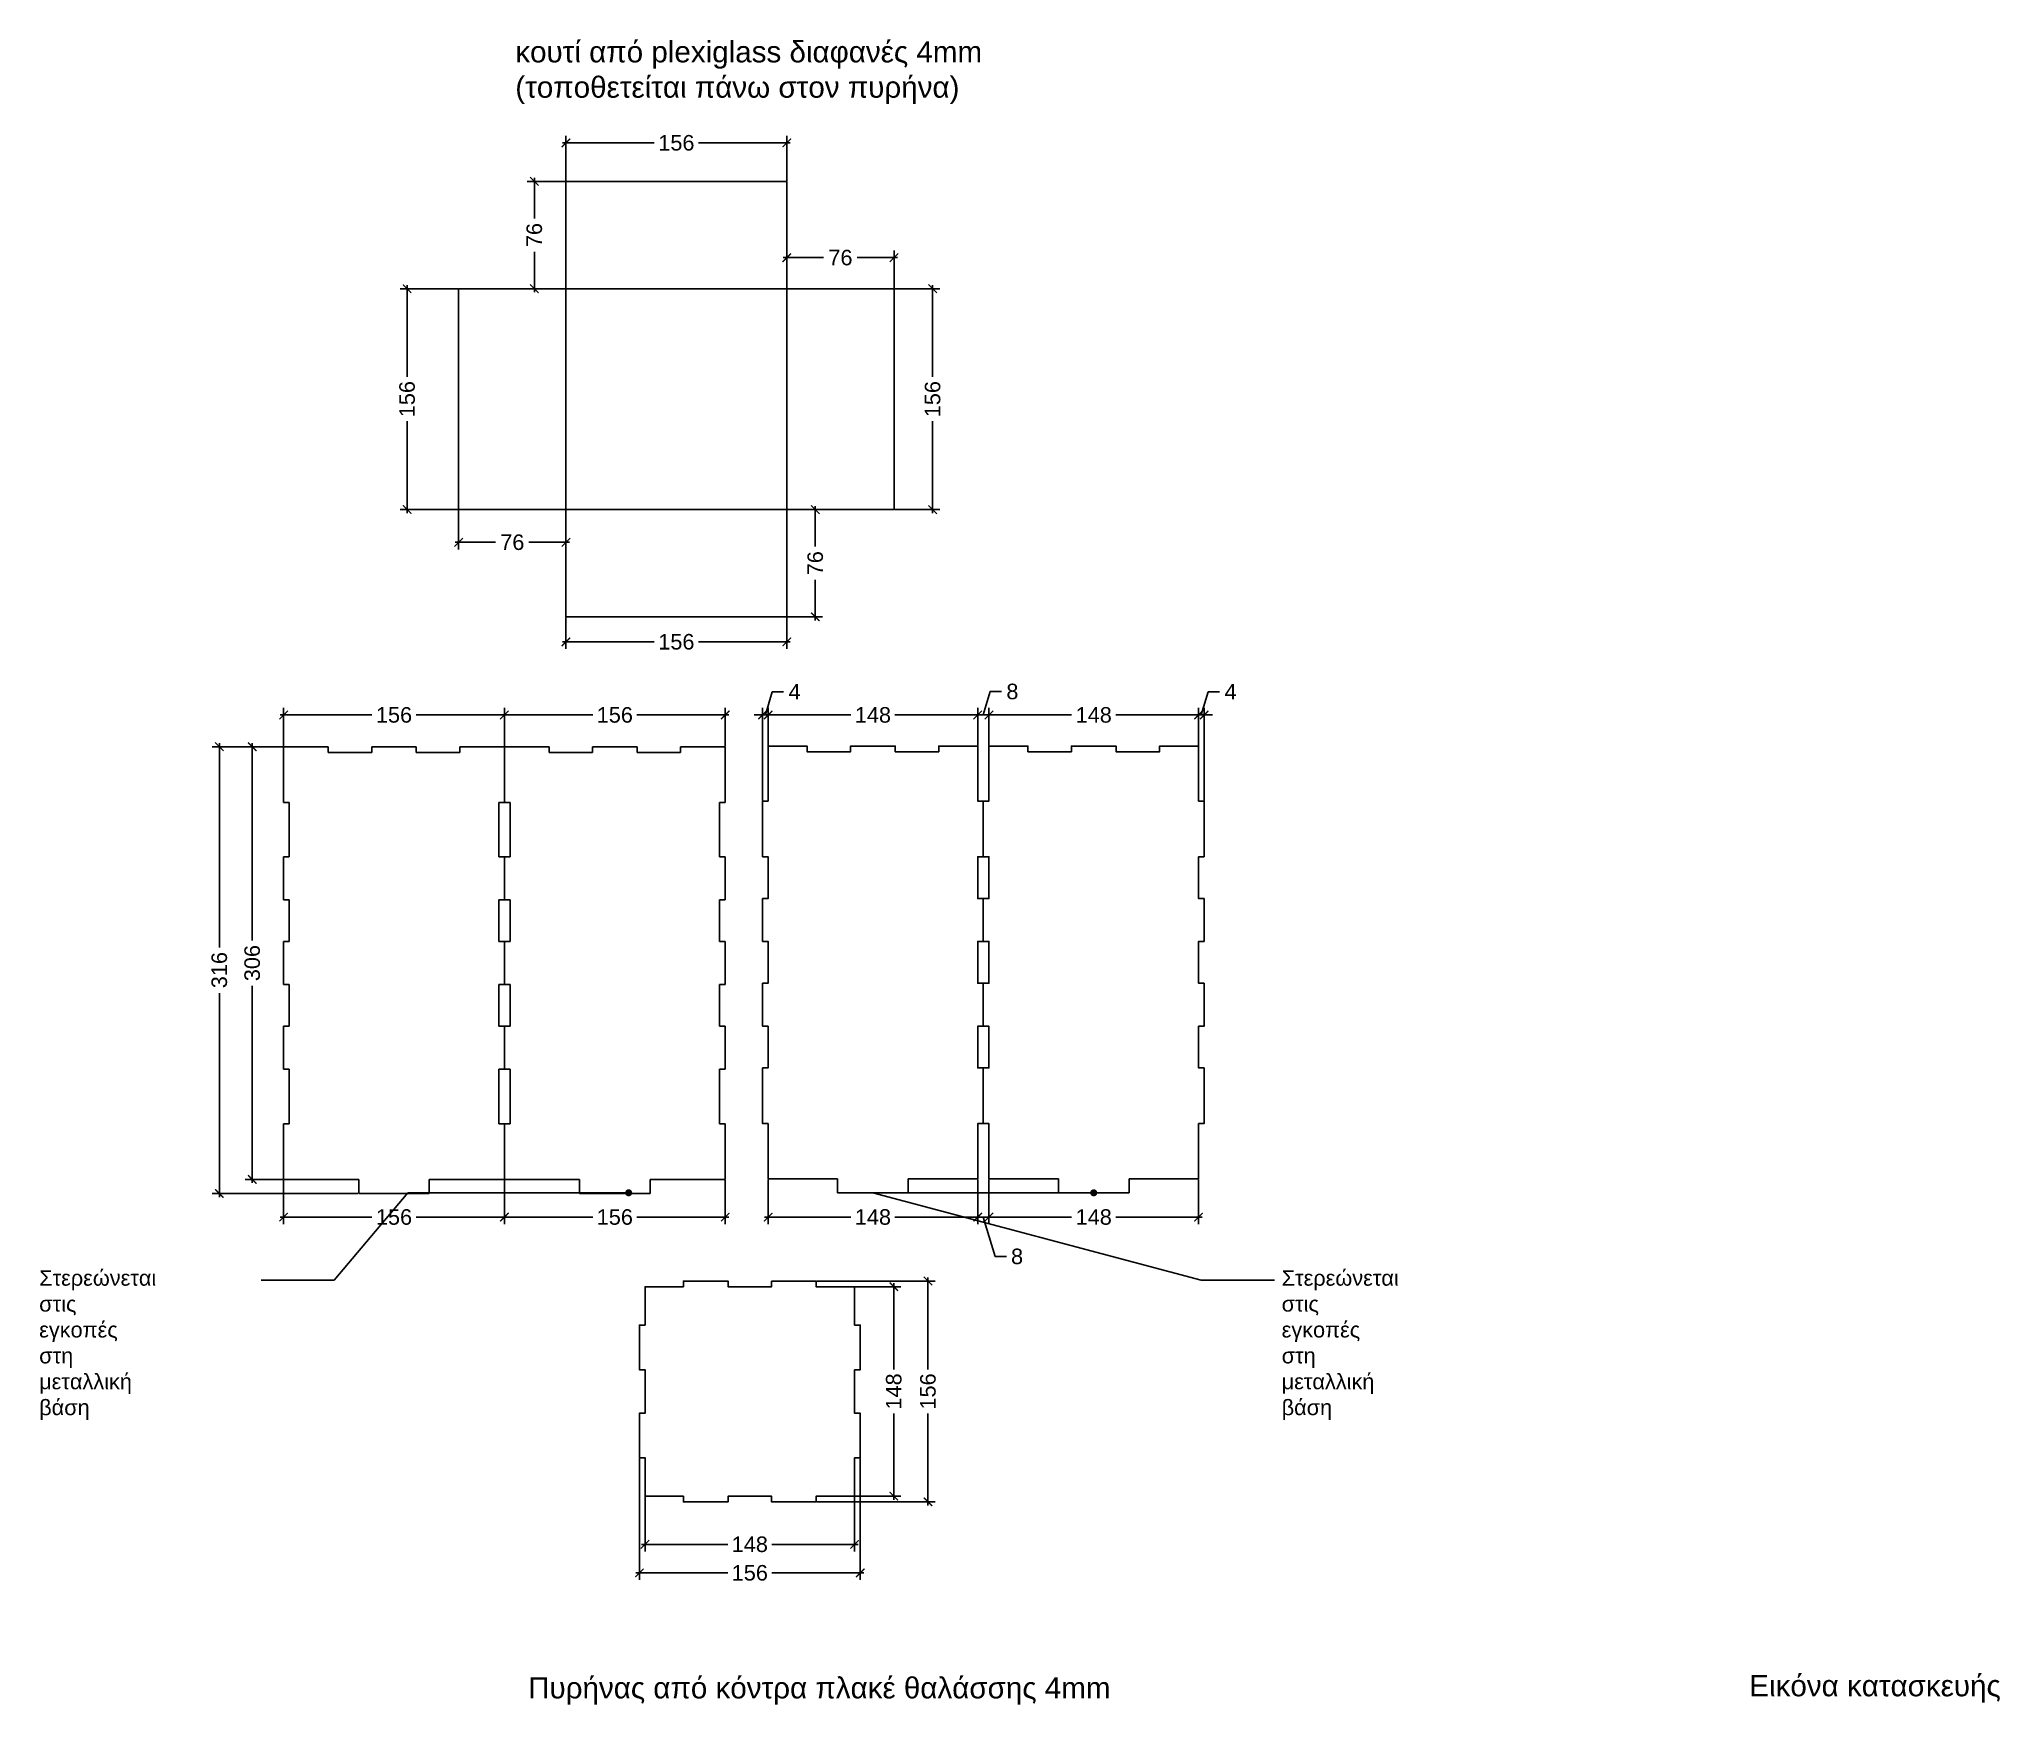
# Model space of a CAD drawing. Header units: millimetres. Extents: x 173.66 to 175.04, y 12.62 to 13.8.
import ezdxf
from ezdxf import colors
from ezdxf.entities.mleader import LeaderData, LeaderLine
from ezdxf.math import Vec2, Vec3

# ---------------------------------------------------------------- set-up
doc = ezdxf.new("R2010")
doc.units = ezdxf.units.MM
for name, color, linetype in [('A-02', 2, 'Continuous'), ('A-DIM', 150, 'Continuous'), ('A-TEXT', 7, 'Continuous')]:
    doc.layers.add(name, color=color, linetype=linetype)
doc.styles.get("Standard").update_dxf_attribs({"font": 'arial.ttf'})
doc.dimstyles.new('1-5', dxfattribs={"dimscale": 0.05, "dimtxt": 0.22, "dimasz": 0.12, "dimexe": 0.1, "dimexo": 0.01, "dimgap": 0.08, "dimtad": 0, "dimdec": 0, "dimlfac": 1000, "dimzin": 0, "dimdsep": 46, "dimtxsty": 'Standard', "dimblk": 'ARCHTICK', "dimcen": 0.09, "dimdle": 0.05, "dimadec": 0, "dimazin": 0, "dimtfac": 1, "dimtdec": 0, "dimtofl": 0, "dimtmove": 1, "dimatfit": 3, "dimldrblk": 'DOT', "dimfxl": 1, "dimtolj": 1, "dimtzin": 0, "dimarcsym": 0})

msp = doc.modelspace()

# ---------------------------------------------------------------- texts
at = {"layer": 'A-TEXT', "char_height": 0.015, "attachment_point": 1}
for s, insert in [('κουτί από plexiglass διαφανές 4mm\\P(τοποθετείται πάνω στον πυρήνα)', (173.9933, 13.7998)), ('Πυρήνας από κόντρα πλακέ θαλάσσης 4mm', (174.0024, 12.6411)), ('Εικόνα κατασκευής', (174.8673, 12.6426))]:
    msp.add_mtext_dynamic_manual_height_columns(s, width=1.78418, gutter_width=0.6, heights=[0], dxfattribs=dict(at, insert=insert))

# ---------------------------------------------------------------- blocks, each defined once
blk = doc.blocks.new('_Dot')
at = {"color": 0, "linetype": 'ByBlock', "lineweight": -2}
blk.add_line((-0.5, 0), (-1, 0), dxfattribs=at)
at = {"color": 0, "linetype": 'ByBlock', "const_width": 0.5}
blk.add_lwpolyline([(-0.25, 0, 1), (0.25, 0, 1)], format="xyb", close=True, dxfattribs=at)
blk = doc.blocks.new('_ArchTick')
at = {"color": 0, "linetype": 'ByBlock', "const_width": 0.15}
blk.add_lwpolyline([(-0.5, -0.5), (0.5, 0.5)], dxfattribs=at)
blk = doc.blocks.new('*D26')
at = {"layer": 'A-DIM', "color": 0, "lineweight": -2, "transparency": 16777216}
for p, q in [((174.0852, 12.7688), (174.0852, 12.7302)), ((174.2336, 12.7688), (174.2336, 12.7302)), ((174.0827, 12.7352), (174.1438, 12.7352)), ((174.2361, 12.7352), (174.1751, 12.7352))]:
    blk.add_line(p, q, dxfattribs=at)
at = {"layer": 'Defpoints', "color": 0, "transparency": 16777216}
for p in [(174.0852, 12.7693), (174.2336, 12.7693), (174.2336, 12.7352)]:
    blk.add_point(p, dxfattribs=at)
at = {"layer": 'A-DIM', "color": 0, "lineweight": -2, "transparency": 16777216, "xscale": 0.006, "yscale": 0.006, "zscale": 0.006, "rotation": 180}
blk.add_blockref('_ArchTick', (174.0852, 12.7352), dxfattribs=at)
at = {"layer": 'A-DIM', "color": 0, "lineweight": -2, "transparency": 16777216, "xscale": 0.006, "yscale": 0.006, "zscale": 0.006}
blk.add_blockref('_ArchTick', (174.2336, 12.7352), dxfattribs=at)
at = {"layer": 'A-DIM', "color": 0, "transparency": 16777216, "insert": (174.1594, 12.7352), "char_height": 0.011, "attachment_point": 5}
blk.add_mtext('\\A1;148', dxfattribs=at)
blk = doc.blocks.new('*D27')
at = {"layer": 'A-DIM', "color": 0, "lineweight": -2, "transparency": 16777216}
for p, q in [((174.0812, 12.796), (174.0812, 12.71)), ((174.2376, 12.796), (174.2376, 12.71)), ((174.0787, 12.715), (174.1438, 12.715)), ((174.2401, 12.715), (174.175, 12.715))]:
    blk.add_line(p, q, dxfattribs=at)
at = {"layer": 'Defpoints', "color": 0, "transparency": 16777216}
for p in [(174.0812, 12.7965), (174.2376, 12.7965), (174.2376, 12.715)]:
    blk.add_point(p, dxfattribs=at)
at = {"layer": 'A-DIM', "color": 0, "lineweight": -2, "transparency": 16777216, "xscale": 0.006, "yscale": 0.006, "zscale": 0.006, "rotation": 180}
blk.add_blockref('_ArchTick', (174.0812, 12.715), dxfattribs=at)
at = {"layer": 'A-DIM', "color": 0, "lineweight": -2, "transparency": 16777216, "xscale": 0.006, "yscale": 0.006, "zscale": 0.006}
blk.add_blockref('_ArchTick', (174.2376, 12.715), dxfattribs=at)
at = {"layer": 'A-DIM', "color": 0, "transparency": 16777216, "insert": (174.1594, 12.715), "char_height": 0.011, "attachment_point": 5}
blk.add_mtext('\\A1;156', dxfattribs=at)
blk = doc.blocks.new('*D28')
at = {"layer": 'A-DIM', "color": 0, "lineweight": -2, "transparency": 16777216}
for p, q in [((174.2341, 12.9177), (174.2664, 12.9177)), ((174.2614, 12.9202), (174.2614, 12.8591)), ((174.2614, 12.7668), (174.2614, 12.8278)), ((174.2341, 12.7693), (174.2664, 12.7693))]:
    blk.add_line(p, q, dxfattribs=at)
at = {"layer": 'Defpoints', "color": 0, "transparency": 16777216}
for p in [(174.2336, 12.9177), (174.2614, 12.9177), (174.2336, 12.7693)]:
    blk.add_point(p, dxfattribs=at)
at = {"layer": 'A-DIM', "color": 0, "lineweight": -2, "transparency": 16777216, "xscale": 0.006, "yscale": 0.006, "zscale": 0.006}
for p, rotation in [((174.2614, 12.9177), 90), ((174.2614, 12.7693), 270)]:
    blk.add_blockref('_ArchTick', p, dxfattribs=dict(at, rotation=rotation))
at = {"layer": 'A-DIM', "color": 0, "transparency": 16777216, "insert": (174.2614, 12.8435), "char_height": 0.011, "attachment_point": 5, "rotation": 90}
blk.add_mtext('\\A1;148', dxfattribs=at)
blk = doc.blocks.new('*D29')
at = {"layer": 'A-DIM', "color": 0, "lineweight": -2, "transparency": 16777216}
for p, q in [((174.2069, 12.9217), (174.2906, 12.9217)), ((174.2856, 12.9242), (174.2856, 12.8591)), ((174.2856, 12.7628), (174.2856, 12.8279)), ((174.2069, 12.7653), (174.2906, 12.7653))]:
    blk.add_line(p, q, dxfattribs=at)
at = {"layer": 'Defpoints', "color": 0, "transparency": 16777216}
for p in [(174.2064, 12.9217), (174.2064, 12.7653), (174.2856, 12.7653)]:
    blk.add_point(p, dxfattribs=at)
at = {"layer": 'A-DIM', "color": 0, "lineweight": -2, "transparency": 16777216, "xscale": 0.006, "yscale": 0.006, "zscale": 0.006}
for p, rotation in [((174.2856, 12.9217), 90), ((174.2856, 12.7653), 270)]:
    blk.add_blockref('_ArchTick', p, dxfattribs=dict(at, rotation=rotation))
at = {"layer": 'A-DIM', "color": 0, "transparency": 16777216, "insert": (174.2856, 12.8435), "char_height": 0.011, "attachment_point": 5, "rotation": 90}
blk.add_mtext('\\A1;156', dxfattribs=at)
blk = doc.blocks.new('*D30')
at = {"layer": 'A-DIM', "color": 0, "lineweight": -2, "transparency": 16777216}
for p, q in [((173.8287, 13.3001), (173.802, 13.3001)), ((173.807, 13.3026), (173.807, 13.163)), ((173.807, 12.9912), (173.807, 13.1307)), ((173.8287, 12.9937), (173.802, 12.9937))]:
    blk.add_line(p, q, dxfattribs=at)
at = {"layer": 'Defpoints', "color": 0, "transparency": 16777216}
for p in [(173.807, 13.3001), (173.8292, 13.3001), (173.8292, 12.9937)]:
    blk.add_point(p, dxfattribs=at)
at = {"layer": 'A-DIM', "color": 0, "lineweight": -2, "transparency": 16777216, "xscale": 0.006, "yscale": 0.006, "zscale": 0.006}
for p, rotation in [((173.807, 13.3001), 90), ((173.807, 12.9937), 270)]:
    blk.add_blockref('_ArchTick', p, dxfattribs=dict(at, rotation=rotation))
at = {"layer": 'A-DIM', "color": 0, "transparency": 16777216, "insert": (173.807, 13.1469), "char_height": 0.011, "attachment_point": 5, "rotation": 90}
blk.add_mtext('\\A1;306', dxfattribs=at)
blk = doc.blocks.new('*D31')
at = {"layer": 'A-DIM', "color": 0, "lineweight": -2, "transparency": 16777216}
for p, q in [((173.8287, 13.3001), (173.7787, 13.3001)), ((173.7837, 13.3026), (173.7837, 13.158)), ((173.7837, 12.9812), (173.7837, 13.1257)), ((173.8819, 12.9837), (173.7787, 12.9837))]:
    blk.add_line(p, q, dxfattribs=at)
at = {"layer": 'Defpoints', "color": 0, "transparency": 16777216}
for p in [(173.8292, 13.3001), (173.7837, 12.9837), (173.8824, 12.9837)]:
    blk.add_point(p, dxfattribs=at)
at = {"layer": 'A-DIM', "color": 0, "lineweight": -2, "transparency": 16777216, "xscale": 0.006, "yscale": 0.006, "zscale": 0.006}
for p, rotation in [((173.7837, 13.3001), 90), ((173.7837, 12.9837), 270)]:
    blk.add_blockref('_ArchTick', p, dxfattribs=dict(at, rotation=rotation))
at = {"layer": 'A-DIM', "color": 0, "transparency": 16777216, "insert": (173.7837, 13.1419), "char_height": 0.011, "attachment_point": 5, "rotation": 90}
blk.add_mtext('\\A1;316', dxfattribs=at)
blk = doc.blocks.new('*D32')
at = {"layer": 'A-DIM', "color": 0, "lineweight": -2, "transparency": 16777216}
for p, q in [((173.8267, 13.3226), (173.8918, 13.3226)), ((173.8292, 13.3006), (173.8292, 13.3276)), ((173.9881, 13.3226), (173.923, 13.3226)), ((173.9856, 13.3006), (173.9856, 13.3276))]:
    blk.add_line(p, q, dxfattribs=at)
at = {"layer": 'Defpoints', "color": 0, "transparency": 16777216}
for p in [(173.9856, 13.3226), (173.8292, 13.3001), (173.9856, 13.3001)]:
    blk.add_point(p, dxfattribs=at)
at = {"layer": 'A-DIM', "color": 0, "lineweight": -2, "transparency": 16777216, "xscale": 0.006, "yscale": 0.006, "zscale": 0.006, "rotation": 180}
blk.add_blockref('_ArchTick', (173.8292, 13.3226), dxfattribs=at)
at = {"layer": 'A-DIM', "color": 0, "lineweight": -2, "transparency": 16777216, "xscale": 0.006, "yscale": 0.006, "zscale": 0.006}
blk.add_blockref('_ArchTick', (173.9856, 13.3226), dxfattribs=at)
at = {"layer": 'A-DIM', "color": 0, "transparency": 16777216, "insert": (173.9074, 13.3226), "char_height": 0.011, "attachment_point": 5}
blk.add_mtext('\\A1;156', dxfattribs=at)
blk = doc.blocks.new('*D33')
at = {"layer": 'A-DIM', "color": 0, "lineweight": -2, "transparency": 16777216}
for p, q in [((173.9831, 13.3226), (174.0482, 13.3226)), ((173.9856, 13.3006), (173.9856, 13.3276)), ((174.1445, 13.3226), (174.0794, 13.3226)), ((174.142, 13.3006), (174.142, 13.3276))]:
    blk.add_line(p, q, dxfattribs=at)
at = {"layer": 'Defpoints', "color": 0, "transparency": 16777216}
for p in [(174.142, 13.3226), (173.9856, 13.3001), (174.142, 13.3001)]:
    blk.add_point(p, dxfattribs=at)
at = {"layer": 'A-DIM', "color": 0, "lineweight": -2, "transparency": 16777216, "xscale": 0.006, "yscale": 0.006, "zscale": 0.006, "rotation": 180}
blk.add_blockref('_ArchTick', (173.9856, 13.3226), dxfattribs=at)
at = {"layer": 'A-DIM', "color": 0, "lineweight": -2, "transparency": 16777216, "xscale": 0.006, "yscale": 0.006, "zscale": 0.006}
blk.add_blockref('_ArchTick', (174.142, 13.3226), dxfattribs=at)
at = {"layer": 'A-DIM', "color": 0, "transparency": 16777216, "insert": (174.0638, 13.3226), "char_height": 0.011, "attachment_point": 5}
blk.add_mtext('\\A1;156', dxfattribs=at)
blk = doc.blocks.new('*D34')
at = {"layer": 'A-DIM', "color": 0, "lineweight": -2, "transparency": 16777216}
for p, q in [((173.8292, 12.9932), (173.8292, 12.962)), ((173.9856, 12.9932), (173.9856, 12.962)), ((173.8267, 12.967), (173.8918, 12.967)), ((173.9881, 12.967), (173.923, 12.967))]:
    blk.add_line(p, q, dxfattribs=at)
at = {"layer": 'Defpoints', "color": 0, "transparency": 16777216}
for p in [(173.8292, 12.9937), (173.9856, 12.9937), (173.9856, 12.967)]:
    blk.add_point(p, dxfattribs=at)
at = {"layer": 'A-DIM', "color": 0, "lineweight": -2, "transparency": 16777216, "xscale": 0.006, "yscale": 0.006, "zscale": 0.006, "rotation": 180}
blk.add_blockref('_ArchTick', (173.8292, 12.967), dxfattribs=at)
at = {"layer": 'A-DIM', "color": 0, "lineweight": -2, "transparency": 16777216, "xscale": 0.006, "yscale": 0.006, "zscale": 0.006}
blk.add_blockref('_ArchTick', (173.9856, 12.967), dxfattribs=at)
at = {"layer": 'A-DIM', "color": 0, "transparency": 16777216, "insert": (173.9074, 12.967), "char_height": 0.011, "attachment_point": 5}
blk.add_mtext('\\A1;156', dxfattribs=at)
blk = doc.blocks.new('*D35')
at = {"layer": 'A-DIM', "color": 0, "lineweight": -2, "transparency": 16777216}
for p, q in [((173.9856, 12.9932), (173.9856, 12.962)), ((174.142, 12.9932), (174.142, 12.962)), ((173.9831, 12.967), (174.0482, 12.967)), ((174.1445, 12.967), (174.0794, 12.967))]:
    blk.add_line(p, q, dxfattribs=at)
at = {"layer": 'Defpoints', "color": 0, "transparency": 16777216}
for p in [(173.9856, 12.9937), (174.142, 12.9937), (174.142, 12.967)]:
    blk.add_point(p, dxfattribs=at)
at = {"layer": 'A-DIM', "color": 0, "lineweight": -2, "transparency": 16777216, "xscale": 0.006, "yscale": 0.006, "zscale": 0.006, "rotation": 180}
blk.add_blockref('_ArchTick', (173.9856, 12.967), dxfattribs=at)
at = {"layer": 'A-DIM', "color": 0, "lineweight": -2, "transparency": 16777216, "xscale": 0.006, "yscale": 0.006, "zscale": 0.006}
blk.add_blockref('_ArchTick', (174.142, 12.967), dxfattribs=at)
at = {"layer": 'A-DIM', "color": 0, "transparency": 16777216, "insert": (174.0638, 12.967), "char_height": 0.011, "attachment_point": 5}
blk.add_mtext('\\A1;156', dxfattribs=at)
blk = doc.blocks.new('*D36')
at = {"layer": 'A-DIM', "color": 0, "lineweight": -2, "transparency": 16777216}
for p, q in [((174.1699, 13.3226), (174.2309, 13.3226)), ((174.1724, 13.3011), (174.1724, 13.3276)), ((174.3233, 13.3226), (174.2622, 13.3226)), ((174.3208, 13.3011), (174.3208, 13.3276))]:
    blk.add_line(p, q, dxfattribs=at)
at = {"layer": 'Defpoints', "color": 0, "transparency": 16777216}
for p in [(174.3208, 13.3226), (174.1724, 13.3006), (174.3208, 13.3006)]:
    blk.add_point(p, dxfattribs=at)
at = {"layer": 'A-DIM', "color": 0, "lineweight": -2, "transparency": 16777216, "xscale": 0.006, "yscale": 0.006, "zscale": 0.006, "rotation": 180}
blk.add_blockref('_ArchTick', (174.1724, 13.3226), dxfattribs=at)
at = {"layer": 'A-DIM', "color": 0, "lineweight": -2, "transparency": 16777216, "xscale": 0.006, "yscale": 0.006, "zscale": 0.006}
blk.add_blockref('_ArchTick', (174.3208, 13.3226), dxfattribs=at)
at = {"layer": 'A-DIM', "color": 0, "transparency": 16777216, "insert": (174.2466, 13.3226), "char_height": 0.011, "attachment_point": 5}
blk.add_mtext('\\A1;148', dxfattribs=at)
blk = doc.blocks.new('*D37')
at = {"layer": 'A-DIM', "color": 0, "lineweight": -2, "transparency": 16777216}
for p, q in [((174.3248, 13.3226), (174.3297, 13.3392)), ((174.3297, 13.3392), (174.3377, 13.3392)), ((174.3183, 13.3226), (174.3313, 13.3226)), ((174.3208, 13.3011), (174.3208, 13.3276)), ((174.3288, 13.3011), (174.3288, 13.3276))]:
    blk.add_line(p, q, dxfattribs=at)
at = {"layer": 'Defpoints', "color": 0, "transparency": 16777216}
for p in [(174.3288, 13.3226), (174.3208, 13.3006), (174.3288, 13.3006)]:
    blk.add_point(p, dxfattribs=at)
at = {"layer": 'A-DIM', "color": 0, "lineweight": -2, "transparency": 16777216, "xscale": 0.006, "yscale": 0.006, "zscale": 0.006, "rotation": 180}
blk.add_blockref('_ArchTick', (174.3208, 13.3226), dxfattribs=at)
at = {"layer": 'A-DIM', "color": 0, "lineweight": -2, "transparency": 16777216, "xscale": 0.006, "yscale": 0.006, "zscale": 0.006}
blk.add_blockref('_ArchTick', (174.3288, 13.3226), dxfattribs=at)
at = {"layer": 'A-DIM', "color": 0, "transparency": 16777216, "insert": (174.3454, 13.3392), "char_height": 0.011, "attachment_point": 5}
blk.add_mtext('\\A1;8', dxfattribs=at)
blk = doc.blocks.new('*D38')
at = {"layer": 'A-DIM', "color": 0, "lineweight": -2, "transparency": 16777216}
for p, q in [((174.3263, 13.3226), (174.3873, 13.3226)), ((174.3288, 13.3011), (174.3288, 13.3276)), ((174.4797, 13.3226), (174.4186, 13.3226)), ((174.4772, 13.3011), (174.4772, 13.3276))]:
    blk.add_line(p, q, dxfattribs=at)
at = {"layer": 'Defpoints', "color": 0, "transparency": 16777216}
for p in [(174.4772, 13.3226), (174.3288, 13.3006), (174.4772, 13.3006)]:
    blk.add_point(p, dxfattribs=at)
at = {"layer": 'A-DIM', "color": 0, "lineweight": -2, "transparency": 16777216, "xscale": 0.006, "yscale": 0.006, "zscale": 0.006, "rotation": 180}
blk.add_blockref('_ArchTick', (174.3288, 13.3226), dxfattribs=at)
at = {"layer": 'A-DIM', "color": 0, "lineweight": -2, "transparency": 16777216, "xscale": 0.006, "yscale": 0.006, "zscale": 0.006}
blk.add_blockref('_ArchTick', (174.4772, 13.3226), dxfattribs=at)
at = {"layer": 'A-DIM', "color": 0, "transparency": 16777216, "insert": (174.403, 13.3226), "char_height": 0.011, "attachment_point": 5}
blk.add_mtext('\\A1;148', dxfattribs=at)
blk = doc.blocks.new('*D39')
at = {"layer": 'A-DIM', "color": 0, "lineweight": -2, "transparency": 16777216}
for p, q in [((174.4792, 13.3226), (174.4841, 13.3391)), ((174.4841, 13.3391), (174.4921, 13.3391)), ((174.4772, 13.3226), (174.4712, 13.3226)), ((174.4772, 13.3011), (174.4772, 13.3276)), ((174.4772, 13.3226), (174.4812, 13.3226)), ((174.4812, 13.2621), (174.4812, 13.3276)), ((174.4812, 13.3226), (174.4872, 13.3226))]:
    blk.add_line(p, q, dxfattribs=at)
at = {"layer": 'Defpoints', "color": 0, "transparency": 16777216}
for p in [(174.4812, 13.3226), (174.4772, 13.3006), (174.4812, 13.2616)]:
    blk.add_point(p, dxfattribs=at)
at = {"layer": 'A-DIM', "color": 0, "lineweight": -2, "transparency": 16777216, "xscale": 0.006, "yscale": 0.006, "zscale": 0.006}
blk.add_blockref('_ArchTick', (174.4772, 13.3226), dxfattribs=at)
at = {"layer": 'A-DIM', "color": 0, "lineweight": -2, "transparency": 16777216, "xscale": 0.006, "yscale": 0.006, "zscale": 0.006, "rotation": 180}
blk.add_blockref('_ArchTick', (174.4812, 13.3226), dxfattribs=at)
at = {"layer": 'A-DIM', "color": 0, "transparency": 16777216, "insert": (174.4999, 13.3391), "char_height": 0.011, "attachment_point": 5}
blk.add_mtext('\\A1;4', dxfattribs=at)
blk = doc.blocks.new('*D40')
at = {"layer": 'A-DIM', "color": 0, "lineweight": -2, "transparency": 16777216}
for p, q in [((174.1704, 13.3226), (174.1753, 13.3391)), ((174.1753, 13.3391), (174.1833, 13.3391)), ((174.1684, 13.3226), (174.1624, 13.3226)), ((174.1684, 13.2621), (174.1684, 13.3276)), ((174.1684, 13.3226), (174.1724, 13.3226)), ((174.1724, 13.2621), (174.1724, 13.3276)), ((174.1724, 13.3226), (174.1784, 13.3226))]:
    blk.add_line(p, q, dxfattribs=at)
at = {"layer": 'Defpoints', "color": 0, "transparency": 16777216}
for p in [(174.1724, 13.3226), (174.1684, 13.2616), (174.1724, 13.2616)]:
    blk.add_point(p, dxfattribs=at)
at = {"layer": 'A-DIM', "color": 0, "lineweight": -2, "transparency": 16777216, "xscale": 0.006, "yscale": 0.006, "zscale": 0.006}
blk.add_blockref('_ArchTick', (174.1684, 13.3226), dxfattribs=at)
at = {"layer": 'A-DIM', "color": 0, "lineweight": -2, "transparency": 16777216, "xscale": 0.006, "yscale": 0.006, "zscale": 0.006, "rotation": 180}
blk.add_blockref('_ArchTick', (174.1724, 13.3226), dxfattribs=at)
at = {"layer": 'A-DIM', "color": 0, "transparency": 16777216, "insert": (174.1911, 13.3391), "char_height": 0.011, "attachment_point": 5}
blk.add_mtext('\\A1;4', dxfattribs=at)
blk = doc.blocks.new('*D41')
at = {"layer": 'A-DIM', "color": 0, "lineweight": -2, "transparency": 16777216}
for p, q in [((174.1724, 12.9937), (174.1724, 12.962)), ((174.3208, 12.9937), (174.3208, 12.962)), ((174.1699, 12.967), (174.2309, 12.967)), ((174.3233, 12.967), (174.2622, 12.967))]:
    blk.add_line(p, q, dxfattribs=at)
at = {"layer": 'Defpoints', "color": 0, "transparency": 16777216}
for p in [(174.1724, 12.9942), (174.3208, 12.9942), (174.3208, 12.967)]:
    blk.add_point(p, dxfattribs=at)
at = {"layer": 'A-DIM', "color": 0, "lineweight": -2, "transparency": 16777216, "xscale": 0.006, "yscale": 0.006, "zscale": 0.006, "rotation": 180}
blk.add_blockref('_ArchTick', (174.1724, 12.967), dxfattribs=at)
at = {"layer": 'A-DIM', "color": 0, "lineweight": -2, "transparency": 16777216, "xscale": 0.006, "yscale": 0.006, "zscale": 0.006}
blk.add_blockref('_ArchTick', (174.3208, 12.967), dxfattribs=at)
at = {"layer": 'A-DIM', "color": 0, "transparency": 16777216, "insert": (174.2466, 12.967), "char_height": 0.011, "attachment_point": 5}
blk.add_mtext('\\A1;148', dxfattribs=at)
blk = doc.blocks.new('*D42')
at = {"layer": 'A-DIM', "color": 0, "lineweight": -2, "transparency": 16777216}
for p, q in [((174.3208, 12.9932), (174.3208, 12.962)), ((174.3288, 12.9932), (174.3288, 12.962)), ((174.3183, 12.967), (174.3313, 12.967)), ((174.3248, 12.967), (174.3331, 12.9391)), ((174.3331, 12.9391), (174.3411, 12.9391))]:
    blk.add_line(p, q, dxfattribs=at)
at = {"layer": 'Defpoints', "color": 0, "transparency": 16777216}
for p in [(174.3208, 12.9937), (174.3288, 12.9937), (174.3288, 12.967)]:
    blk.add_point(p, dxfattribs=at)
at = {"layer": 'A-DIM', "color": 0, "lineweight": -2, "transparency": 16777216, "xscale": 0.006, "yscale": 0.006, "zscale": 0.006, "rotation": 180}
blk.add_blockref('_ArchTick', (174.3208, 12.967), dxfattribs=at)
at = {"layer": 'A-DIM', "color": 0, "lineweight": -2, "transparency": 16777216, "xscale": 0.006, "yscale": 0.006, "zscale": 0.006}
blk.add_blockref('_ArchTick', (174.3288, 12.967), dxfattribs=at)
at = {"layer": 'A-DIM', "color": 0, "transparency": 16777216, "insert": (174.3487, 12.9391), "char_height": 0.011, "attachment_point": 5}
blk.add_mtext('\\A1;8', dxfattribs=at)
blk = doc.blocks.new('*D43')
at = {"layer": 'A-DIM', "color": 0, "lineweight": -2, "transparency": 16777216}
for p, q in [((174.3288, 12.9937), (174.3288, 12.962)), ((174.4772, 12.9937), (174.4772, 12.962)), ((174.3263, 12.967), (174.3873, 12.967)), ((174.4797, 12.967), (174.4186, 12.967))]:
    blk.add_line(p, q, dxfattribs=at)
at = {"layer": 'Defpoints', "color": 0, "transparency": 16777216}
for p in [(174.3288, 12.9942), (174.4772, 12.9942), (174.4772, 12.967)]:
    blk.add_point(p, dxfattribs=at)
at = {"layer": 'A-DIM', "color": 0, "lineweight": -2, "transparency": 16777216, "xscale": 0.006, "yscale": 0.006, "zscale": 0.006, "rotation": 180}
blk.add_blockref('_ArchTick', (174.3288, 12.967), dxfattribs=at)
at = {"layer": 'A-DIM', "color": 0, "lineweight": -2, "transparency": 16777216, "xscale": 0.006, "yscale": 0.006, "zscale": 0.006}
blk.add_blockref('_ArchTick', (174.4772, 12.967), dxfattribs=at)
at = {"layer": 'A-DIM', "color": 0, "transparency": 16777216, "insert": (174.403, 12.967), "char_height": 0.011, "attachment_point": 5}
blk.add_mtext('\\A1;148', dxfattribs=at)
blk = doc.blocks.new('*D44')
at = {"layer": 'A-DIM', "color": 0, "lineweight": -2, "transparency": 16777216}
for p, q in [((174.0292, 13.3916), (174.0292, 13.3694)), ((174.1856, 13.3916), (174.1856, 13.3694)), ((174.0267, 13.3744), (174.0917, 13.3744)), ((174.1881, 13.3744), (174.123, 13.3744))]:
    blk.add_line(p, q, dxfattribs=at)
at = {"layer": 'Defpoints', "color": 0, "transparency": 16777216}
for p in [(174.0292, 13.3921), (174.1856, 13.3921), (174.1856, 13.3744)]:
    blk.add_point(p, dxfattribs=at)
at = {"layer": 'A-DIM', "color": 0, "lineweight": -2, "transparency": 16777216, "xscale": 0.006, "yscale": 0.006, "zscale": 0.006, "rotation": 180}
blk.add_blockref('_ArchTick', (174.0292, 13.3744), dxfattribs=at)
at = {"layer": 'A-DIM', "color": 0, "lineweight": -2, "transparency": 16777216, "xscale": 0.006, "yscale": 0.006, "zscale": 0.006}
blk.add_blockref('_ArchTick', (174.1856, 13.3744), dxfattribs=at)
at = {"layer": 'A-DIM', "color": 0, "transparency": 16777216, "insert": (174.1074, 13.3744), "char_height": 0.011, "attachment_point": 5}
blk.add_mtext('\\A1;156', dxfattribs=at)
blk = doc.blocks.new('*D45')
at = {"layer": 'A-DIM', "color": 0, "lineweight": -2, "transparency": 16777216}
for p, q in [((174.2058, 13.4706), (174.2058, 13.4419)), ((174.1861, 13.4681), (174.2108, 13.4681)), ((174.2058, 13.3896), (174.2058, 13.4183)), ((174.1861, 13.3921), (174.2108, 13.3921))]:
    blk.add_line(p, q, dxfattribs=at)
at = {"layer": 'Defpoints', "color": 0, "transparency": 16777216}
for p in [(174.1856, 13.4681), (174.2058, 13.4681), (174.1856, 13.3921)]:
    blk.add_point(p, dxfattribs=at)
at = {"layer": 'A-DIM', "color": 0, "lineweight": -2, "transparency": 16777216, "xscale": 0.006, "yscale": 0.006, "zscale": 0.006}
for p, rotation in [((174.2058, 13.4681), 90), ((174.2058, 13.3921), 270)]:
    blk.add_blockref('_ArchTick', p, dxfattribs=dict(at, rotation=rotation))
at = {"layer": 'A-DIM', "color": 0, "transparency": 16777216, "insert": (174.2058, 13.4301), "char_height": 0.011, "attachment_point": 5, "rotation": 90}
blk.add_mtext('\\A1;76', dxfattribs=at)
blk = doc.blocks.new('*D46')
at = {"layer": 'A-DIM', "color": 0, "lineweight": -2, "transparency": 16777216}
for p, q in [((173.9532, 13.4676), (173.9532, 13.4399)), ((174.0292, 13.4676), (174.0292, 13.4399)), ((173.9507, 13.4449), (173.9793, 13.4449)), ((174.0317, 13.4449), (174.003, 13.4449))]:
    blk.add_line(p, q, dxfattribs=at)
at = {"layer": 'Defpoints', "color": 0, "transparency": 16777216}
for p in [(173.9532, 13.4681), (174.0292, 13.4681), (174.0292, 13.4449)]:
    blk.add_point(p, dxfattribs=at)
at = {"layer": 'A-DIM', "color": 0, "lineweight": -2, "transparency": 16777216, "xscale": 0.006, "yscale": 0.006, "zscale": 0.006, "rotation": 180}
blk.add_blockref('_ArchTick', (173.9532, 13.4449), dxfattribs=at)
at = {"layer": 'A-DIM', "color": 0, "lineweight": -2, "transparency": 16777216, "xscale": 0.006, "yscale": 0.006, "zscale": 0.006}
blk.add_blockref('_ArchTick', (174.0292, 13.4449), dxfattribs=at)
at = {"layer": 'A-DIM', "color": 0, "transparency": 16777216, "insert": (173.9912, 13.4449), "char_height": 0.011, "attachment_point": 5}
blk.add_mtext('\\A1;76', dxfattribs=at)
blk = doc.blocks.new('*D47')
at = {"layer": 'A-DIM', "color": 0, "lineweight": -2, "transparency": 16777216}
for p, q in [((173.9527, 13.6245), (173.9117, 13.6245)), ((173.9167, 13.627), (173.9167, 13.562)), ((173.9167, 13.4656), (173.9167, 13.5307)), ((173.9527, 13.4681), (173.9117, 13.4681))]:
    blk.add_line(p, q, dxfattribs=at)
at = {"layer": 'Defpoints', "color": 0, "transparency": 16777216}
for p in [(173.9167, 13.6245), (173.9532, 13.6245), (173.9532, 13.4681)]:
    blk.add_point(p, dxfattribs=at)
at = {"layer": 'A-DIM', "color": 0, "lineweight": -2, "transparency": 16777216, "xscale": 0.006, "yscale": 0.006, "zscale": 0.006}
for p, rotation in [((173.9167, 13.6245), 90), ((173.9167, 13.4681), 270)]:
    blk.add_blockref('_ArchTick', p, dxfattribs=dict(at, rotation=rotation))
at = {"layer": 'A-DIM', "color": 0, "transparency": 16777216, "insert": (173.9167, 13.5463), "char_height": 0.011, "attachment_point": 5, "rotation": 90}
blk.add_mtext('\\A1;156', dxfattribs=at)
blk = doc.blocks.new('*D48')
at = {"layer": 'A-DIM', "color": 0, "lineweight": -2, "transparency": 16777216}
for p, q in [((174.0267, 13.7278), (174.0917, 13.7278)), ((174.0292, 13.701), (174.0292, 13.7328)), ((174.1881, 13.7278), (174.123, 13.7278)), ((174.1856, 13.701), (174.1856, 13.7328))]:
    blk.add_line(p, q, dxfattribs=at)
at = {"layer": 'Defpoints', "color": 0, "transparency": 16777216}
for p in [(174.1856, 13.7278), (174.0292, 13.7005), (174.1856, 13.7005)]:
    blk.add_point(p, dxfattribs=at)
at = {"layer": 'A-DIM', "color": 0, "lineweight": -2, "transparency": 16777216, "xscale": 0.006, "yscale": 0.006, "zscale": 0.006, "rotation": 180}
blk.add_blockref('_ArchTick', (174.0292, 13.7278), dxfattribs=at)
at = {"layer": 'A-DIM', "color": 0, "lineweight": -2, "transparency": 16777216, "xscale": 0.006, "yscale": 0.006, "zscale": 0.006}
blk.add_blockref('_ArchTick', (174.1856, 13.7278), dxfattribs=at)
at = {"layer": 'A-DIM', "color": 0, "transparency": 16777216, "insert": (174.1074, 13.7278), "char_height": 0.011, "attachment_point": 5}
blk.add_mtext('\\A1;156', dxfattribs=at)
blk = doc.blocks.new('*D49')
at = {"layer": 'A-DIM', "color": 0, "lineweight": -2, "transparency": 16777216}
for p, q in [((174.0287, 13.7005), (174.0018, 13.7005)), ((174.0068, 13.703), (174.0068, 13.6743)), ((174.0068, 13.622), (174.0068, 13.6507)), ((174.0287, 13.6245), (174.0018, 13.6245))]:
    blk.add_line(p, q, dxfattribs=at)
at = {"layer": 'Defpoints', "color": 0, "transparency": 16777216}
for p in [(174.0068, 13.7005), (174.0292, 13.7005), (174.0292, 13.6245)]:
    blk.add_point(p, dxfattribs=at)
at = {"layer": 'A-DIM', "color": 0, "lineweight": -2, "transparency": 16777216, "xscale": 0.006, "yscale": 0.006, "zscale": 0.006}
for p, rotation in [((174.0068, 13.7005), 90), ((174.0068, 13.6245), 270)]:
    blk.add_blockref('_ArchTick', p, dxfattribs=dict(at, rotation=rotation))
at = {"layer": 'A-DIM', "color": 0, "transparency": 16777216, "insert": (174.0068, 13.6625), "char_height": 0.011, "attachment_point": 5, "rotation": 90}
blk.add_mtext('\\A1;76', dxfattribs=at)
blk = doc.blocks.new('*D50')
at = {"layer": 'A-DIM', "color": 0, "lineweight": -2, "transparency": 16777216}
for p, q in [((174.1856, 13.625), (174.1856, 13.6515)), ((174.2616, 13.625), (174.2616, 13.6515)), ((174.1831, 13.6465), (174.2117, 13.6465)), ((174.2641, 13.6465), (174.2354, 13.6465))]:
    blk.add_line(p, q, dxfattribs=at)
at = {"layer": 'Defpoints', "color": 0, "transparency": 16777216}
for p in [(174.2616, 13.6465), (174.1856, 13.6245), (174.2616, 13.6245)]:
    blk.add_point(p, dxfattribs=at)
at = {"layer": 'A-DIM', "color": 0, "lineweight": -2, "transparency": 16777216, "xscale": 0.006, "yscale": 0.006, "zscale": 0.006, "rotation": 180}
blk.add_blockref('_ArchTick', (174.1856, 13.6465), dxfattribs=at)
at = {"layer": 'A-DIM', "color": 0, "lineweight": -2, "transparency": 16777216, "xscale": 0.006, "yscale": 0.006, "zscale": 0.006}
blk.add_blockref('_ArchTick', (174.2616, 13.6465), dxfattribs=at)
at = {"layer": 'A-DIM', "color": 0, "transparency": 16777216, "insert": (174.2236, 13.6465), "char_height": 0.011, "attachment_point": 5}
blk.add_mtext('\\A1;76', dxfattribs=at)
blk = doc.blocks.new('*D51')
at = {"layer": 'A-DIM', "color": 0, "lineweight": -2, "transparency": 16777216}
for p, q in [((174.2621, 13.6245), (174.2939, 13.6245)), ((174.2889, 13.627), (174.2889, 13.562)), ((174.2889, 13.4656), (174.2889, 13.5307)), ((174.2621, 13.4681), (174.2939, 13.4681))]:
    blk.add_line(p, q, dxfattribs=at)
at = {"layer": 'Defpoints', "color": 0, "transparency": 16777216}
for p in [(174.2616, 13.6245), (174.2616, 13.4681), (174.2889, 13.4681)]:
    blk.add_point(p, dxfattribs=at)
at = {"layer": 'A-DIM', "color": 0, "lineweight": -2, "transparency": 16777216, "xscale": 0.006, "yscale": 0.006, "zscale": 0.006}
for p, rotation in [((174.2889, 13.6245), 90), ((174.2889, 13.4681), 270)]:
    blk.add_blockref('_ArchTick', p, dxfattribs=dict(at, rotation=rotation))
at = {"layer": 'A-DIM', "color": 0, "transparency": 16777216, "insert": (174.2889, 13.5463), "char_height": 0.011, "attachment_point": 5, "rotation": 90}
blk.add_mtext('\\A1;156', dxfattribs=at)

# ---------------------------------------------------------------- dimensions: what is measured, and where the dimension line sits
at = {"layer": 'A-DIM'}
for base, p1, p2, picture, middle in [((174.1856, 13.7278), (174.0292, 13.7005), (174.1856, 13.7005), '*D48', (174.1074, 13.7278)), ((174.2616, 13.6465), (174.1856, 13.6245), (174.2616, 13.6245), '*D50', (174.2236, 13.6465)), ((174.0292, 13.4449), (173.9532, 13.4681), (174.0292, 13.4681), '*D46', (173.9912, 13.4449)), ((174.1856, 13.3744), (174.0292, 13.3921), (174.1856, 13.3921), '*D44', (174.1074, 13.3744)), ((174.1724, 13.3226), (174.1684, 13.2616), (174.1724, 13.2616), '*D40', (174.1873, 13.3391)), ((174.3288, 13.3226), (174.3208, 13.3006), (174.3288, 13.3006), '*D37', (174.3417, 13.3392)), ((174.4812, 13.3226), (174.4772, 13.3006), (174.4812, 13.2616), '*D39', (174.4961, 13.3391)), ((173.9856, 13.3226), (173.8292, 13.3001), (173.9856, 13.3001), '*D32', (173.9074, 13.3226)), ((174.142, 13.3226), (173.9856, 13.3001), (174.142, 13.3001), '*D33', (174.0638, 13.3226)), ((174.3208, 13.3226), (174.1724, 13.3006), (174.3208, 13.3006), '*D36', (174.2466, 13.3226)), ((174.4772, 13.3226), (174.3288, 13.3006), (174.4772, 13.3006), '*D38', (174.403, 13.3226)), ((173.9856, 12.967), (173.8292, 12.9937), (173.9856, 12.9937), '*D34', (173.9074, 12.967)), ((174.142, 12.967), (173.9856, 12.9937), (174.142, 12.9937), '*D35', (174.0638, 12.967)), ((174.3208, 12.967), (174.1724, 12.9942), (174.3208, 12.9942), '*D41', (174.2466, 12.967)), ((174.3288, 12.967), (174.3208, 12.9937), (174.3288, 12.9937), '*D42', (174.3451, 12.9391)), ((174.4772, 12.967), (174.3288, 12.9942), (174.4772, 12.9942), '*D43', (174.403, 12.967)), ((174.2376, 12.715), (174.0812, 12.7965), (174.2376, 12.7965), '*D27', (174.1594, 12.715)), ((174.2336, 12.7352), (174.0852, 12.7693), (174.2336, 12.7693), '*D26', (174.1594, 12.7352))]:
    dim = msp.add_linear_dim(base=base, p1=p1, p2=p2, dimstyle='1-5', dxfattribs=at)
    dim.commit()
    dim.dimension.update_dxf_attribs({"geometry": picture, "text_midpoint": middle})
for base, p1, p2, picture, middle in [((174.0068, 13.7005), (174.0292, 13.6245), (174.0292, 13.7005), '*D49', (174.0068, 13.6625)), ((173.9167, 13.6245), (173.9532, 13.4681), (173.9532, 13.6245), '*D47', (173.9167, 13.5463)), ((174.2889, 13.4681), (174.2616, 13.6245), (174.2616, 13.4681), '*D51', (174.2889, 13.5463)), ((174.2058, 13.4681), (174.1856, 13.3921), (174.1856, 13.4681), '*D45', (174.2058, 13.4301)), ((173.7837, 12.9837), (173.8292, 13.3001), (173.8824, 12.9837), '*D31', (173.7837, 13.1419)), ((173.807, 13.3001), (173.8292, 12.9937), (173.8292, 13.3001), '*D30', (173.807, 13.1469)), ((174.2856, 12.7653), (174.2064, 12.9217), (174.2064, 12.7653), '*D29', (174.2856, 12.8435)), ((174.2614, 12.9177), (174.2336, 12.7693), (174.2336, 12.9177), '*D28', (174.2614, 12.8435))]:
    dim = msp.add_linear_dim(base=base, p1=p1, p2=p2, angle=90, dimstyle='1-5', dxfattribs=at)
    dim.commit()
    dim.dimension.update_dxf_attribs({"geometry": picture, "text_midpoint": middle})

# ---------------------------------------------------------------- linework, layer by layer
at = {"layer": 'A-02'}
for p, q in [((173.8608, 13.3001), (173.8292, 13.3001)), ((173.8292, 13.3001), (173.8292, 13.2607)), ((173.8608, 13.2961), (173.8608, 13.3001)), ((173.8916, 13.2961), (173.8608, 13.2961)), ((173.9232, 13.3001), (173.8916, 13.3001)), ((173.8916, 13.3001), (173.8916, 13.2961)), ((173.9232, 13.2961), (173.9232, 13.3001)), ((173.954, 13.2961), (173.9232, 13.2961)), ((173.9856, 13.3001), (173.954, 13.3001)), ((173.954, 13.3001), (173.954, 13.2961)), ((174.0172, 13.3001), (173.9856, 13.3001)), ((173.9856, 13.3001), (173.9856, 13.2607)), ((173.9856, 13.2607), (173.9856, 13.3001)), ((174.0172, 13.2961), (174.0172, 13.3001)), ((174.048, 13.2961), (174.0172, 13.2961)), ((174.0796, 13.3001), (174.048, 13.3001)), ((174.048, 13.3001), (174.048, 13.2961)), ((174.0796, 13.2961), (174.0796, 13.3001)), ((174.1104, 13.2961), (174.0796, 13.2961)), ((174.142, 13.3001), (174.1104, 13.3001)), ((174.1104, 13.3001), (174.1104, 13.2961)), ((174.142, 13.2607), (174.142, 13.3001)), ((173.8292, 13.2607), (173.8332, 13.2607)), ((173.8332, 13.2607), (173.8332, 13.2221)), ((173.9816, 13.2221), (173.9816, 13.2607)), ((173.9816, 13.2607), (173.9856, 13.2607)), ((173.9856, 13.2607), (173.9896, 13.2607)), ((173.9896, 13.2607), (173.9896, 13.2221)), ((174.138, 13.2221), (174.138, 13.2607)), ((174.138, 13.2607), (174.142, 13.2607)), ((173.8332, 13.2221), (173.8292, 13.2221)), ((173.8292, 13.2221), (173.8292, 13.1917)), ((173.9856, 13.2221), (173.9816, 13.2221)), ((173.9896, 13.2221), (173.9856, 13.2221)), ((173.9856, 13.2221), (173.9856, 13.1917)), ((173.9856, 13.1917), (173.9856, 13.2221)), ((174.142, 13.2221), (174.138, 13.2221)), ((174.142, 13.1917), (174.142, 13.2221)), ((173.8292, 13.1917), (173.8332, 13.1917)), ((173.8332, 13.1917), (173.8332, 13.1621)), ((173.9816, 13.1621), (173.9816, 13.1917)), ((173.9816, 13.1917), (173.9856, 13.1917)), ((173.9856, 13.1917), (173.9896, 13.1917)), ((173.9896, 13.1917), (173.9896, 13.1621)), ((174.138, 13.1621), (174.138, 13.1917)), ((174.138, 13.1917), (174.142, 13.1917)), ((173.8332, 13.1621), (173.8292, 13.1621)), ((173.8292, 13.1621), (173.8292, 13.1317)), ((173.9856, 13.1621), (173.9816, 13.1621)), ((173.9896, 13.1621), (173.9856, 13.1621)), ((173.9856, 13.1621), (173.9856, 13.1317)), ((173.9856, 13.1317), (173.9856, 13.1621)), ((174.142, 13.1621), (174.138, 13.1621)), ((174.142, 13.1317), (174.142, 13.1621)), ((173.8292, 13.1317), (173.8332, 13.1317)), ((173.8332, 13.1317), (173.8332, 13.1021)), ((173.9816, 13.1021), (173.9816, 13.1317)), ((173.9816, 13.1317), (173.9856, 13.1317)), ((173.9856, 13.1317), (173.9896, 13.1317)), ((173.9896, 13.1317), (173.9896, 13.1021)), ((174.138, 13.1021), (174.138, 13.1317)), ((174.138, 13.1317), (174.142, 13.1317)), ((173.8332, 13.1021), (173.8292, 13.1021)), ((173.8292, 13.1021), (173.8292, 13.0717)), ((173.9856, 13.1021), (173.9816, 13.1021)), ((173.9896, 13.1021), (173.9856, 13.1021)), ((173.9856, 13.1021), (173.9856, 13.0717)), ((173.9856, 13.0717), (173.9856, 13.1021)), ((174.142, 13.1021), (174.138, 13.1021)), ((174.142, 13.0717), (174.142, 13.1021)), ((173.8292, 13.0717), (173.8332, 13.0717)), ((173.8332, 13.0717), (173.8332, 13.0331)), ((173.9816, 13.0331), (173.9816, 13.0717)), ((173.9816, 13.0717), (173.9856, 13.0717)), ((173.9856, 13.0717), (173.9896, 13.0717)), ((173.9896, 13.0717), (173.9896, 13.0331)), ((174.138, 13.0331), (174.138, 13.0717)), ((174.138, 13.0717), (174.142, 13.0717)), ((173.8332, 13.0331), (173.8292, 13.0331)), ((173.8292, 13.0331), (173.8292, 12.9937)), ((173.9856, 13.0331), (173.9816, 13.0331)), ((173.9896, 13.0331), (173.9856, 13.0331)), ((173.9856, 13.0331), (173.9856, 12.9937)), ((173.9856, 12.9937), (173.9856, 13.0331)), ((174.142, 13.0331), (174.138, 13.0331)), ((174.142, 12.9937), (174.142, 13.0331)), ((173.8292, 12.9937), (173.8824, 12.9937)), ((173.8824, 12.9937), (173.8824, 12.9837)), ((173.8824, 12.9837), (173.9324, 12.9837)), ((173.9324, 12.9837), (173.9324, 12.9937)), ((173.9324, 12.9937), (173.9856, 12.9937)), ((173.9856, 12.9937), (174.0388, 12.9937)), ((174.0388, 12.9937), (174.0388, 12.9837)), ((174.0388, 12.9837), (174.0888, 12.9837)), ((174.0888, 12.9837), (174.0888, 12.9937)), ((174.0888, 12.9937), (174.142, 12.9937)), ((174.2216, 12.9942), (174.2216, 12.9842)), ((174.2216, 12.9842), (174.2716, 12.9842)), ((174.2716, 12.9842), (174.2716, 12.9942)), ((174.378, 12.9842), (174.378, 12.9942)), ((174.428, 12.9842), (174.378, 12.9842)), ((174.428, 12.9942), (174.428, 12.9842))]:
    msp.add_line(p, q, dxfattribs=at)
for points in [[(174.0292, 13.7005), (174.1856, 13.7005), (174.1856, 13.6245), (174.0292, 13.6245)], [(174.0292, 13.6245), (174.0292, 13.4681), (173.9532, 13.4681), (173.9532, 13.6245)], [(174.2616, 13.6245), (174.2616, 13.4681), (174.1856, 13.4681), (174.1856, 13.6245)], [(174.0292, 13.4681), (174.1856, 13.4681), (174.1856, 13.3921), (174.0292, 13.3921)], [(174.1748, 12.9217), (174.2064, 12.9217), (174.2064, 12.9177), (174.2336, 12.9177), (174.2336, 12.8905), (174.2376, 12.8905), (174.2376, 12.8589), (174.2336, 12.8589), (174.2336, 12.8281), (174.2376, 12.8281), (174.2376, 12.7965), (174.2336, 12.7965), (174.2336, 12.7693), (174.2064, 12.7693), (174.2064, 12.7653), (174.1748, 12.7653), (174.1748, 12.7693), (174.144, 12.7693), (174.144, 12.7653), (174.1124, 12.7653), (174.1124, 12.7693), (174.0852, 12.7693), (174.0852, 12.7965), (174.0812, 12.7965), (174.0812, 12.8281), (174.0852, 12.8281), (174.0852, 12.8589), (174.0812, 12.8589), (174.0812, 12.8905), (174.0852, 12.8905), (174.0852, 12.9177), (174.1124, 12.9177), (174.1124, 12.9217), (174.144, 12.9217), (174.144, 12.9177), (174.1748, 12.9177)]]:
    msp.add_lwpolyline(points, close=True, dxfattribs=at)
for points in [[(174.3208, 12.9942), (174.3208, 13.0332), (174.3248, 13.0332), (174.3248, 13.0726), (174.3208, 13.0726), (174.3208, 13.1022), (174.3248, 13.1022), (174.3248, 13.1326), (174.3208, 13.1326), (174.3208, 13.1622), (174.3248, 13.1622), (174.3248, 13.1926), (174.3208, 13.1926), (174.3208, 13.2222), (174.3248, 13.2222), (174.3248, 13.2616), (174.3208, 13.2616), (174.3208, 13.3006), (174.2932, 13.3006), (174.2932, 13.2966), (174.2624, 13.2966), (174.2624, 13.3006), (174.2308, 13.3006), (174.2308, 13.2966), (174.2, 13.2966), (174.2, 13.3006), (174.1724, 13.3006), (174.1724, 13.2616), (174.1684, 13.2616), (174.1684, 13.2222), (174.1724, 13.2222), (174.1724, 13.1926), (174.1684, 13.1926), (174.1684, 13.1622), (174.1724, 13.1622), (174.1724, 13.1326), (174.1684, 13.1326), (174.1684, 13.1022), (174.1724, 13.1022), (174.1724, 13.0726), (174.1684, 13.0726), (174.1684, 13.0332), (174.1724, 13.0332), (174.1724, 12.9942)], [(174.3288, 12.9942), (174.3288, 13.0332), (174.3248, 13.0332), (174.3248, 13.0726), (174.3288, 13.0726), (174.3288, 13.1022), (174.3248, 13.1022), (174.3248, 13.1326), (174.3288, 13.1326), (174.3288, 13.1622), (174.3248, 13.1622), (174.3248, 13.1926), (174.3288, 13.1926), (174.3288, 13.2222), (174.3248, 13.2222), (174.3248, 13.2616), (174.3288, 13.2616), (174.3288, 13.3006), (174.3564, 13.3006), (174.3564, 13.2966), (174.3872, 13.2966), (174.3872, 13.3006), (174.4188, 13.3006), (174.4188, 13.2966), (174.4496, 13.2966), (174.4496, 13.3006), (174.4772, 13.3006), (174.4772, 13.2616), (174.4812, 13.2616), (174.4812, 13.2222), (174.4772, 13.2222), (174.4772, 13.1926), (174.4812, 13.1926), (174.4812, 13.1622), (174.4772, 13.1622), (174.4772, 13.1326), (174.4812, 13.1326), (174.4812, 13.1022), (174.4772, 13.1022), (174.4772, 13.0726), (174.4812, 13.0726), (174.4812, 13.0332), (174.4772, 13.0332), (174.4772, 12.9942)], [(174.1724, 12.9942), (174.2216, 12.9942)], [(174.2716, 12.9942), (174.3208, 12.9942)], [(174.378, 12.9942), (174.3288, 12.9942)], [(174.4772, 12.9942), (174.428, 12.9942)]]:
    msp.add_lwpolyline(points, dxfattribs=at)

msp.set_redraw_order([(e.dxf.handle, doc.entitydb.next_handle()) for e in msp.query("TEXT MTEXT ATTDEF DIMENSION ARC_DIMENSION")])  # texts and dimensions are drawn at this point

# ---------------------------------------------------------------- leaders
ml = msp.add_multileader_mtext('Standard')
ml.set_content('Στερεώνεται στις εγκοπές στη μεταλλική βάση', color=256)
ml.set_leader_properties()
ml.set_arrow_properties(name='DOT')
ml.build(insert=Vec2(0, 0))
ml.multileader.update_dxf_attribs({"dogleg_length": 0.25, "arrow_head_size": 0.005, "scale": 0.05})
ctx = ml.context
ctx.base_point, ctx.scale, ctx.char_height, ctx.arrow_head_size, ctx.landing_gap_size, ctx.plane_origin = Vec3(173.6511, 12.9224), 0.05, 0.011, 0.005, 0.005, Vec3(174.0231, 13.0712)
notes = []
notes.append((ctx, [(1, (1, 1, 0), (173.8651, 12.9224), (-1, 0), 0.0518, [(1, [(174.0736, 12.9842), (173.9172, 12.9842)], 0, [])])]))
ctx.mtext.insert, ctx.mtext.width, ctx.mtext.flow_direction = Vec3(173.6561, 12.9294), 0.157558, 5
ml = msp.add_multileader_mtext('Standard')
ml.set_content('Στερεώνεται στις εγκοπές στη μεταλλική βάση', color=256)
ml.set_leader_properties()
ml.set_arrow_properties(name='DOT')
ml.build(insert=Vec2(0, 0))
ml.multileader.update_dxf_attribs({"dogleg_length": 0.25, "arrow_head_size": 0.005, "scale": 0.05})
ctx = ml.context
ctx.base_point, ctx.scale, ctx.char_height, ctx.arrow_head_size, ctx.landing_gap_size, ctx.plane_origin = Vec3(174.5311, 12.9224), 0.05, 0.011, 0.005, 0.005, Vec3(174.3525, 13.0712)
notes.append((ctx, [(0, (1, 1, 0), (174.4792, 12.9224), (1, 0), 0.0518, [(1, [(174.403, 12.9842), (174.2466, 12.9842)], 0, [])])]))
ctx.mtext.insert, ctx.mtext.width, ctx.mtext.flow_direction = Vec3(174.5361, 12.9294), 0.157558, 5
for ctx, leaders in notes:
    for number, flags, end, landing, length, lines in leaders:
        leader = LeaderData()
        leader.index, (leader.has_last_leader_line, leader.has_dogleg_vector, leader.attachment_direction) = number, flags
        leader.last_leader_point, leader.dogleg_vector, leader.dogleg_length = Vec3(end), Vec3(landing), length
        for number, points, colour, breaks in lines:
            line = LeaderLine()
            line.index, line.vertices, line.color, line.breaks = number, Vec3.list(points), colors.encode_raw_color(colour), breaks
            leader.lines.append(line)
        ctx.leaders.append(leader)

doc.saveas('drawing.dxf')
